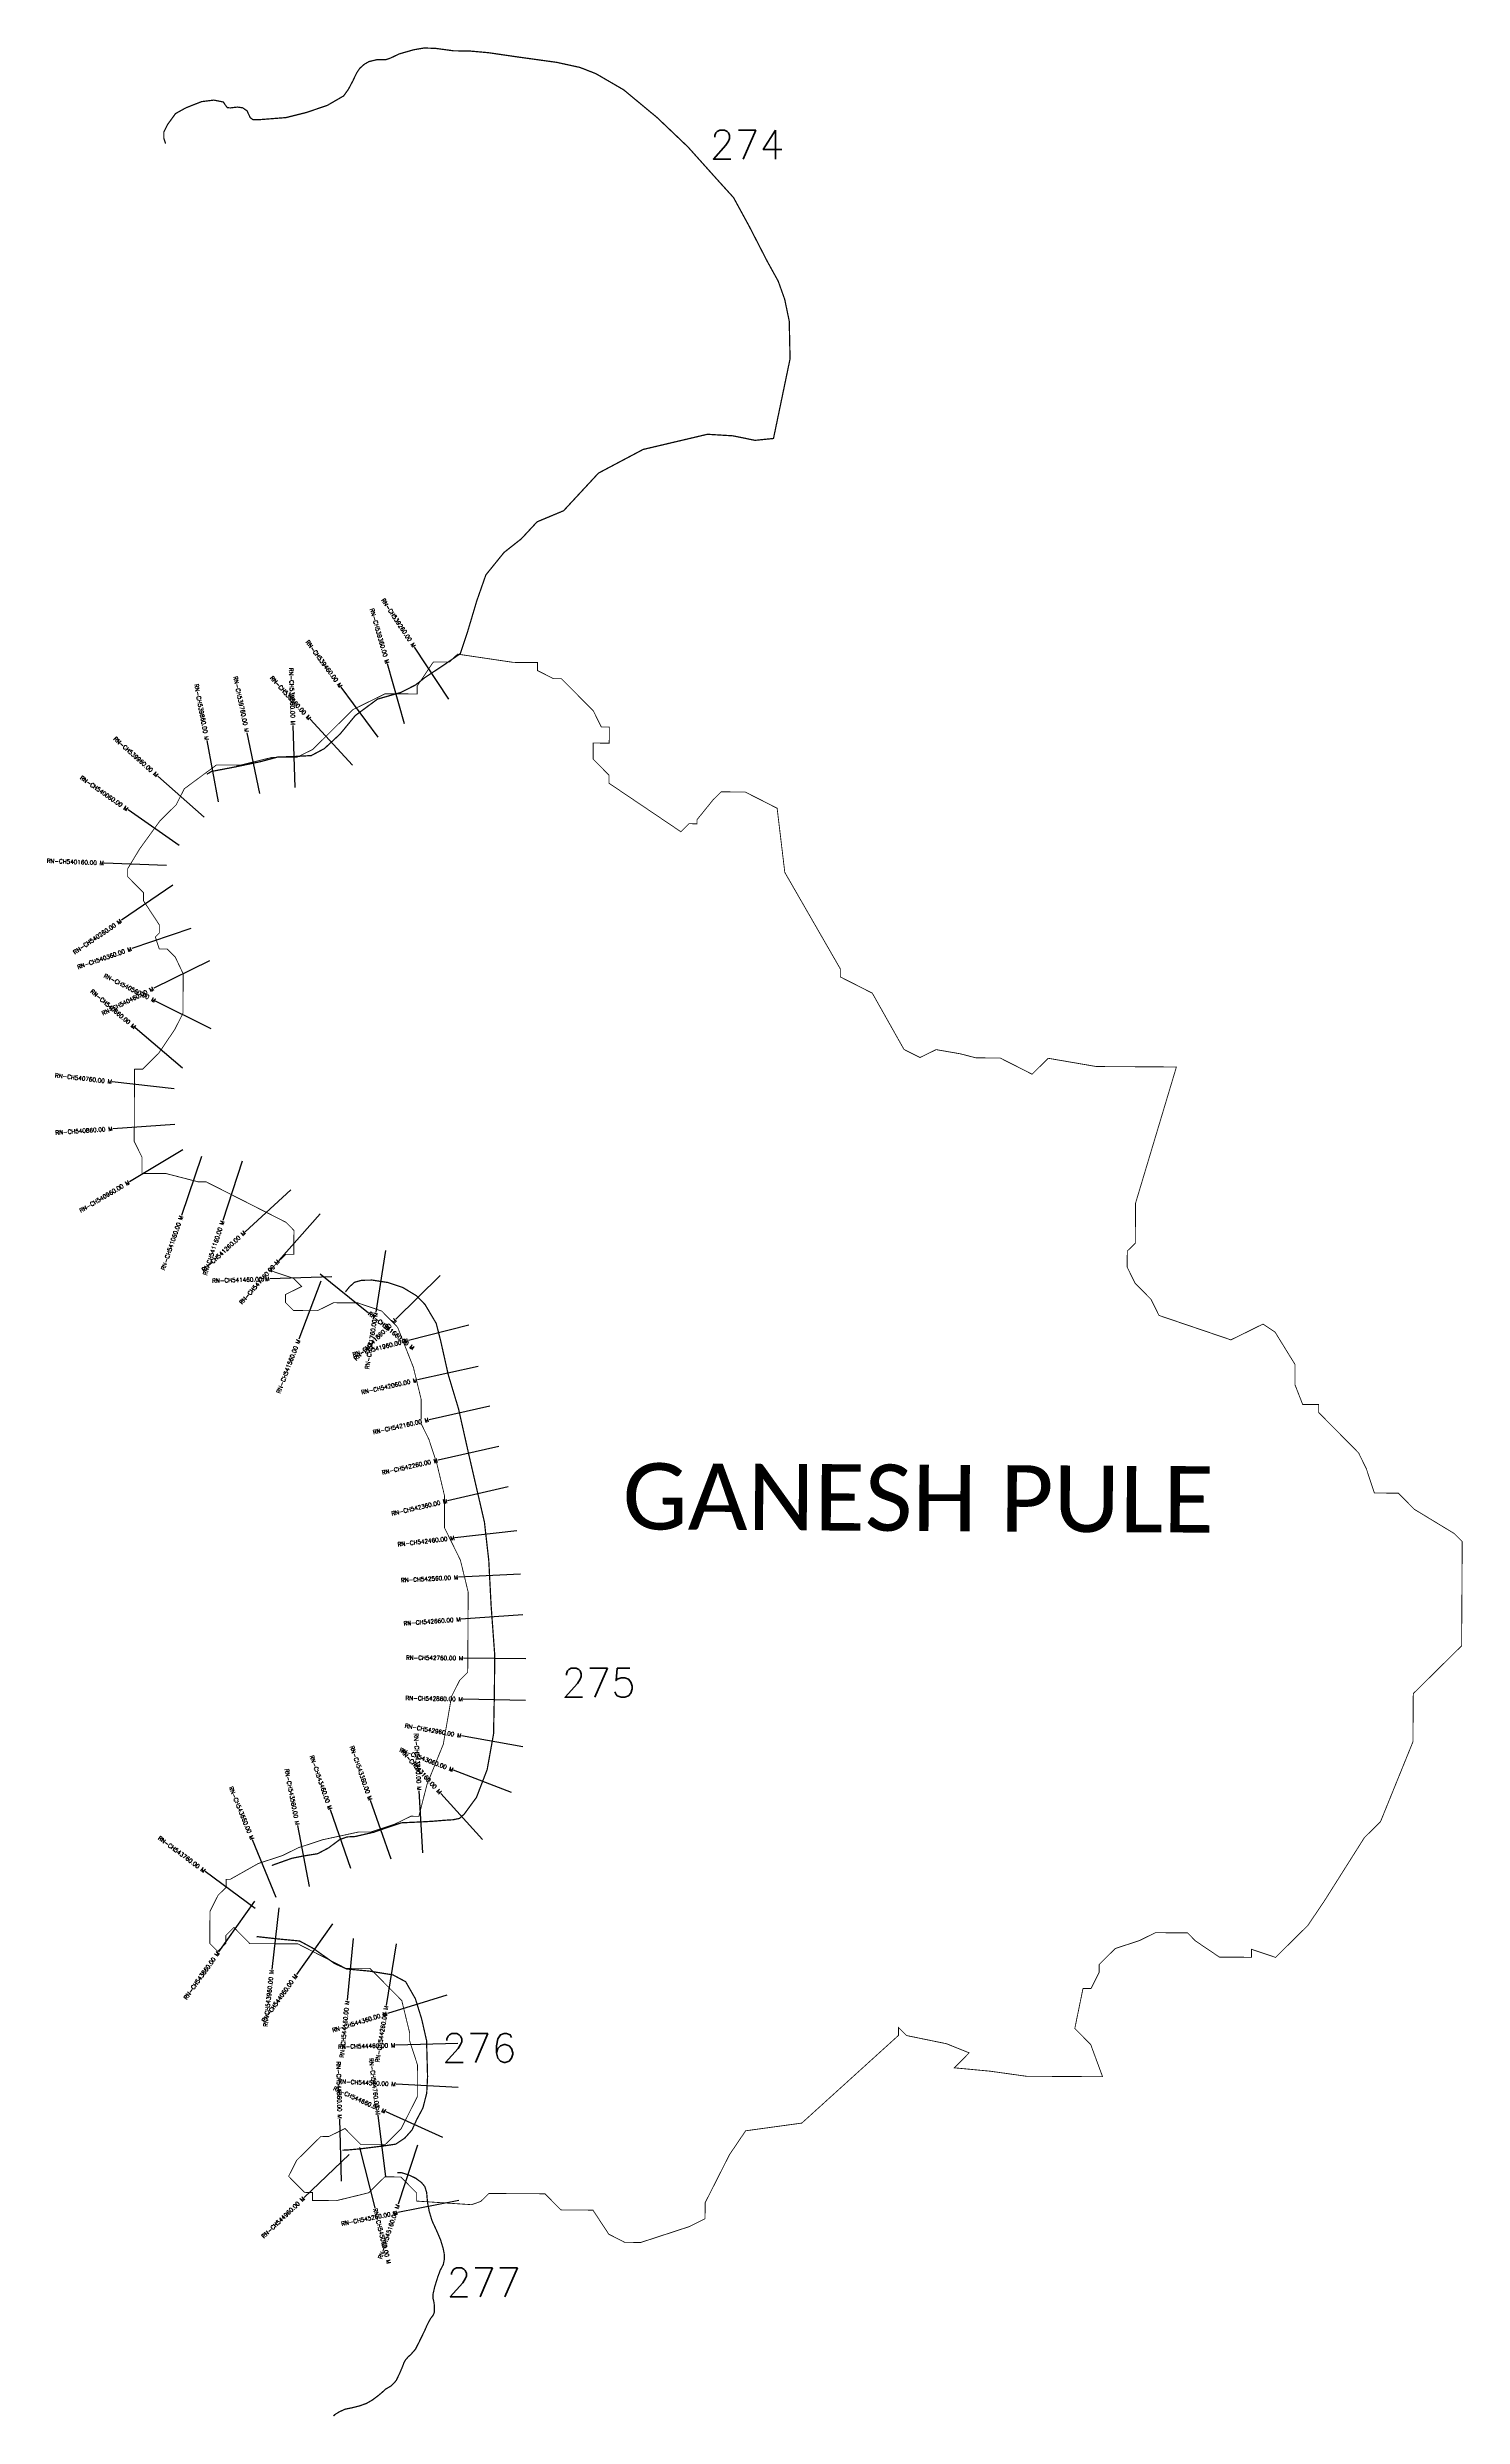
# Model space of a CAD drawing. Header units: metres. Extents: x 317234 to 320648, y 1863374 to 1869088.
import ezdxf
from ezdxf.enums import TextEntityAlignment as Align

# ---------------------------------------------------------------- set-up
doc = ezdxf.new("R2010")
doc.units = ezdxf.units.M
for name, color, linetype in [('CS', 134, 'Continuous'), ('CSMark', 6, 'Continuous'), ('NATURALLY PROTECTED', 3, 'Continuous'), ('VILLAGE NAME', 250, 'Continuous')]:
    doc.layers.add(name, color=color, linetype=linetype)
doc.styles.get("Standard").update_dxf_attribs({"font": 'simplex.shx'})

msp = doc.modelspace()

# ---------------------------------------------------------------- linework, layer by layer
at = {"color": 6, "const_width": 2, "flags": 128}
msp.add_lwpolyline([(318165, 1867606), (318203.7, 1867605.7), (318223.2, 1867624.9), (318358.4, 1867604.9), (318416.4, 1867604.5), (318416.4, 1867585.2), (318454.8, 1867565.6), (318474.1, 1867565.5), (318551.1, 1867487.8), (318570.2, 1867449), (318589.5, 1867448.9), (318589.3, 1867410.2), (318550.6, 1867410.4), (318550.4, 1867371.8), (318588.8, 1867332.9), (318588.7, 1867313.5), (318762.1, 1867196.5), (318781.5, 1867215.8), (318800.9, 1867215.7), (318801, 1867225.3), (318839.9, 1867273.5), (318859.4, 1867292.7), (318917.4, 1867292.3), (318994.4, 1867253.2), (319012.9, 1867098.4), (319146.9, 1866865.7), (319146.9, 1866846.3), (319224, 1866807.2), (319300.5, 1866671.4), (319339.1, 1866651.9), (319377.9, 1866671), (319435.8, 1866661), (319474.4, 1866651.1), (319532.4, 1866650.8), (319609.6, 1866611.7), (319648.5, 1866650.1), (319764.4, 1866630.2), (319957.7, 1866629.1), (319859.2, 1866300.9), (319858.6, 1866204.2), (319839.2, 1866185), (319838.9, 1866146.3), (319858.1, 1866107.6), (319896.5, 1866068.7), (319915.7, 1866029.9), (320089.3, 1865970.9), (320166.8, 1866009.1), (320195.8, 1865989.6), (320243.7, 1865912), (320243.7, 1865863), (320262.4, 1865815.2), (320301.1, 1865815), (320301, 1865795.7), (320397.2, 1865698.5), (320416.2, 1865659.7), (320435.3, 1865601.6), (320493.3, 1865601.2), (320531.7, 1865562.3), (320628.1, 1865503.8), (320647.3, 1865484.4), (320645.9, 1865233), (320529.2, 1865117.7), (320528.5, 1865001.7), (320450.1, 1864808.7), (320411.2, 1864770.3), (320313.7, 1864616.1), (320274.7, 1864558.4), (320196.9, 1864481.5), (320139, 1864501.1), (320138.9, 1864481.8), (320061.6, 1864482.2), (320003.8, 1864521.2), (319984.5, 1864540.7), (319907.2, 1864541.1), (319868.4, 1864522), (319810.3, 1864503), (319771.4, 1864464.5), (319771.3, 1864445.2), (319751.8, 1864406.6), (319732.4, 1864406.7), (319712.6, 1864310.2), (319751, 1864271.3), (319779.6, 1864193.8), (319595.9, 1864194.8), (319509, 1864207), (319422, 1864215.2), (319457.8, 1864251.3), (319403, 1864273.3), (319306.4, 1864293.1), (319287.2, 1864312.6), (319287.1, 1864293.3), (319053.9, 1864081.9), (318918.4, 1864063.3), (318879.4, 1864005.6), (318820.7, 1863889.8), (318820.5, 1863851.2), (318781.8, 1863832), (318665.5, 1863794), (318626.9, 1863794.2), (318588.3, 1863813.8), (318550, 1863872), (318472.6, 1863872.5), (318434.2, 1863911.4), (318298.8, 1863912.1), (318279.4, 1863892.9), (318257.2, 1863885.1), (318124.7, 1863893.8), (318124.8, 1863913.1), (318086.4, 1863952), (318047.7, 1863952.2), (318008.8, 1863913.8), (317931.4, 1863894.9), (317873.3, 1863895.2), (317873.5, 1863914.6), (317854.1, 1863914.7), (317815.7, 1863953.5), (317835.3, 1863992.1), (317893.6, 1864049.8), (317912.9, 1864049.6), (317951.7, 1864068.8), (317990.2, 1864029.9), (318048.2, 1864029.6), (318087, 1864068), (318126.1, 1864145.1), (318126.6, 1864222.5), (318107.6, 1864280.6), (318107.7, 1864299.9), (318088.8, 1864377.4), (318011.9, 1864455.1), (317953.9, 1864455.1), (317838.2, 1864514.1), (317722.2, 1864514.8), (317683.8, 1864553.7), (317664.3, 1864534.4), (317664.2, 1864515.1), (317644.7, 1864495.9), (317625.5, 1864515.3), (317626, 1864592.7), (317645.5, 1864631.2), (317664.9, 1864650.5), (317665, 1864669.8), (317674.7, 1864669.7), (317742.6, 1864708), (317800.7, 1864727), (317839.5, 1864746.1), (317897.6, 1864765.2), (317984.7, 1864784), (318013.7, 1864783.8), (318071.8, 1864802.9), (318110.6, 1864822), (318130, 1864821.9), (318149.7, 1864899.1), (318188.9, 1864995.5), (318209, 1865111.4), (318228.5, 1865150), (318247.9, 1865169.2), (318249, 1865362.6), (318230.1, 1865440), (318191.9, 1865517.6), (318191.9, 1865594.9), (318173.4, 1865672.4), (318154.4, 1865730.5), (318135.3, 1865769.3), (318135.6, 1865827.3), (318116.8, 1865904.7), (318078.6, 1866001.6), (318040.2, 1866040.5), (317982.3, 1866060.2), (317924.3, 1866060.5), (317885.5, 1866041.4), (317827.5, 1866041.7), (317808.3, 1866061.2), (317808.4, 1866080.5), (317847.2, 1866099.6), (317827.9, 1866119.1), (317770, 1866138.7), (317808.9, 1866177.2), (317828.2, 1866177.1), (317828.6, 1866235), (317809.4, 1866254.5), (317616.5, 1866352.2), (317597.2, 1866352.2), (317597.2, 1866352.2), (317520, 1866372.1), (317462, 1866372.4), (317462.2, 1866411.1), (317443.1, 1866449.9), (317444.1, 1866623.9), (317463.4, 1866623.8), (317502.3, 1866662.3), (317541.3, 1866720), (317560.8, 1866758.6), (317561.4, 1866853.9), (317542.3, 1866894), (317523, 1866913.5), (317503.7, 1866913.6), (317494.2, 1866942.7), (317503.9, 1866952.3), (317504, 1866971.6), (317465.7, 1867029.8), (317465.8, 1867049.2), (317427.4, 1867088.1), (317427.5, 1867107.4), (317456.7, 1867155.6), (317505.5, 1867223), (317544.4, 1867261.4), (317563.9, 1867300), (317641.6, 1867357.5), (317699.6, 1867357.2), (317777, 1867376.1), (317835.7, 1867376.1), (317873.8, 1867394.9), (317971, 1867491.1), (318048.6, 1867529.2), (318125.9, 1867528.8), (318126, 1867548.1), (318165, 1867606)], dxfattribs=at)
at = {"layer": 'CS'}
for p, q in [((318202.2, 1867516.6), (318119.5, 1867641.8)), ((318095.7, 1867457), (318054.6, 1867601.3)), ((318031.9, 1867424.4), (317942.8, 1867545)), ((317831.7, 1867303), (317826.5, 1867452.9)), ((317969.6, 1867357.4), (317867.9, 1867467.7)), ((317646.8, 1867268.8), (317618.9, 1867416.2)), ((317746.3, 1867288.6), (317715.6, 1867435.4)), ((317612.2, 1867231.5), (317499.8, 1867330.8)), ((317551.6, 1867163.7), (317428.3, 1867249.2)), ((317520.9, 1867114.9), (317371.1, 1867120.9)), ((317536.2, 1867067.6), (317412.3, 1866983)), ((317579.5, 1866963.2), (317437.6, 1866914.6)), ((317625, 1866885.3), (317490.4, 1866818.9)), ((317629, 1866720.9), (317494.9, 1866788)), ((317560, 1866626.2), (317445.7, 1866723.3)), ((317539.3, 1866576.5), (317390.3, 1866593.4)), ((317541.4, 1866490.4), (317391.8, 1866480.2)), ((317560.9, 1866429), (317431.9, 1866352.5)), ((317605.7, 1866412.9), (317557.1, 1866271)), ((317703.7, 1866401.7), (317656.9, 1866259.2)), ((317821.2, 1866333.2), (317710.7, 1866231.9)), ((317891.5, 1866274.8), (317791.9, 1866162.7)), ((318049.1, 1866186.1), (318026.1, 1866037.9)), ((317891.6, 1866130.3), (318008.7, 1866036.5)), ((318181.7, 1866125.8), (318074.6, 1866020.7)), ((317920.1, 1866123.1), (317770.2, 1866118.1)), ((317893.6, 1866112.6), (317840.2, 1865972.4)), ((318250.3, 1866006.7), (318105, 1865969.7)), ((318273.3, 1865907.1), (318126.9, 1865874.4)), ((318301.1, 1865811.2), (318154.8, 1865778.4)), ((318323, 1865713.6), (318176.6, 1865680.8)), ((318345.4, 1865616.7), (318199.3, 1865582.8)), ((318366.1, 1865510.2), (318217, 1865493.3)), ((318375.5, 1865406.1), (318225.7, 1865398.3)), ((318381.2, 1865307.8), (318231.6, 1865297)), ((318387.9, 1865202), (318237.9, 1865203.3)), ((318386.9, 1865101.1), (318236.9, 1865104.2)), ((318380.9, 1864989.7), (318233.2, 1865016.1)), ((318353.8, 1864879.1), (318213.8, 1864933)), ((318139.6, 1864733.4), (318131, 1864883.2)), ((318283.3, 1864765.7), (318182.7, 1864877)), ((317965.9, 1864695.8), (317916.7, 1864837.5)), ((318062.8, 1864718.5), (318013.5, 1864860.2)), ((317785.6, 1864626.3), (317728.7, 1864765)), ((317866.5, 1864652.6), (317837.6, 1864799.8)), ((317735, 1864599.6), (317614.2, 1864688.6)), ((317733.8, 1864616.9), (317646.7, 1864494.8)), ((317791.8, 1864601.4), (317775.2, 1864452.3)), ((317921.5, 1864562.4), (317834.7, 1864440.1)), ((317971.3, 1864527.5), (317957.2, 1864378.2)), ((318075.2, 1864514), (318051.5, 1864365.9)), ((318197.3, 1864390.8), (318054, 1864346.5)), ((318223.8, 1864273.7), (318073.9, 1864269.6)), ((318224.7, 1864167.9), (318074.9, 1864175.5)), ((317943.3, 1863941.5), (317939.4, 1864091.5)), ((318050.1, 1863951.9), (318031.6, 1864100.7)), ((318187.5, 1864046.9), (318050.9, 1864108.9)), ((317987.1, 1864022.7), (318024, 1863877.3)), ((318127.1, 1864028.5), (318079.7, 1863886.2)), ((317962, 1864006.3), (317853.5, 1863902.7)), ((318226.3, 1863895.1), (318079.2, 1863865.9))]:
    msp.add_line(p, q, dxfattribs=at)
at = {"layer": 'NATURALLY PROTECTED', "const_width": 3, "flags": 128}
for points in [[(317518.9, 1868856), (317514.7, 1868868.7), (317514.7, 1868884.4), (317523.8, 1868902.3), (317542.9, 1868928.6), (317568.1, 1868942.6), (317605.7, 1868957.4), (317635.4, 1868961.1), (317658.2, 1868956.6), (317662.5, 1868950), (317667.9, 1868942.9), (317675, 1868942.3), (317691.9, 1868944.3), (317704.7, 1868942.6), (317715.5, 1868935.2), (317723, 1868919), (317729.8, 1868913.8), (317747.5, 1868914.1), (317809.7, 1868919), (317858.5, 1868931.2), (317909.3, 1868948.5), (317948.5, 1868971.2), (317959.9, 1868987.1), (317970.4, 1869006.8), (317979.8, 1869026.5), (317987.5, 1869037.9), (317998.4, 1869047.6), (318009.8, 1869054.1), (318028, 1869058.4), (318050.8, 1869058.7), (318062.8, 1869063), (318082.2, 1869072.4), (318117.4, 1869082.5), (318143, 1869086.8), (318170.1, 1869085.9), (318214.6, 1869079.9), (318250.4, 1869079.7), (318298.3, 1869075.4), (318364.7, 1869065.7), (318462.9, 1869052.1), (318518.7, 1869039.9), (318557.2, 1869024.8), (318624, 1868986), (318704.8, 1868919), (318779.2, 1868848.2), (318848.4, 1868771), (318889.3, 1868725.9), (318927.9, 1868655.1), (318970.4, 1868572.5), (318997.1, 1868524.2), (319012.6, 1868480.8), (319023.6, 1868428.2), (319025.6, 1868337.2), (318985.6, 1868145), (318941.1, 1868140.5), (318887.7, 1868151.4), (318826.2, 1868155.1), (318671, 1868118.5), (318563.4, 1868061.5), (318479.2, 1867970.7), (318415.3, 1867944), (318377.2, 1867903), (318335.5, 1867870.1), (318291.6, 1867815.9), (318269.6, 1867753), (318247.6, 1867679.1), (318230, 1867626), (318191.9, 1867599.7), (318144.3, 1867568.2), (318122.3, 1867550.7), (318086.5, 1867532.4), (318030.1, 1867516.3), (317976.7, 1867476.8), (317940, 1867432.2), (317902, 1867397), (317870.5, 1867380.2), (317831.7, 1867378), (317789.2, 1867376.6), (317748.2, 1867365.6), (317687.9, 1867353), (317630, 1867342), (317618.4, 1867335.3)], [(317952.8, 1866086.7), (317962.6, 1866098.9), (317974.9, 1866109.9), (317992.2, 1866114.7), (318017.5, 1866115.1), (318055.2, 1866109.3), (318090.9, 1866097.4), (318124.1, 1866077.4), (318144.9, 1866056.2), (318171.9, 1866010.6), (318182.8, 1865967.7), (318200.8, 1865887.4), (318225.8, 1865804.2), (318251.1, 1865691.6), (318288.2, 1865531.3), (318298.7, 1865438.6), (318304.3, 1865330.4), (318313, 1865211.3), (318312.2, 1865118.6), (318310.2, 1865020.5), (318294.8, 1864934.7), (318269, 1864867.5), (318239.6, 1864827.3), (318227.7, 1864816.6), (318212.5, 1864813.5), (318192.5, 1864812.3), (318162.1, 1864809.8), (318133.1, 1864808.2), (318087.5, 1864806.1), (318057.3, 1864796), (318021.1, 1864783.4), (317976.4, 1864773.1), (317956.9, 1864772.1), (317939.5, 1864766), (317912.1, 1864745.6), (317885.7, 1864731.6), (317853.7, 1864726.5), (317824, 1864720.7), (317780.7, 1864705.3), (317775.2, 1864703.1)], [(317738.4, 1864531.8), (317788.6, 1864526.2), (317842.2, 1864521.1), (317875.9, 1864502.8), (317926.6, 1864466.8), (317955.9, 1864453.6), (318010.3, 1864448.5), (318067.5, 1864439.3), (318098.1, 1864422.9), (318121.6, 1864381.8), (318136.9, 1864332.4), (318148.6, 1864280.8), (318151, 1864193.9), (318148.9, 1864153.8), (318139.7, 1864118.2), (318124.6, 1864089.9), (318113.6, 1864065.5), (318096, 1864045.7), (318074.1, 1864031.1), (318048, 1864027.2), (317992.1, 1864020.2), (317956.6, 1864016.9), (317945.5, 1864016.6)], [(318078, 1863962.4), (318089.4, 1863962), (318107.2, 1863956.1), (318122.2, 1863949), (318136.3, 1863938.6), (318144.5, 1863928.6), (318148.8, 1863914.2), (318151, 1863889.3), (318155, 1863869.1), (318161.9, 1863846), (318173.5, 1863821), (318182.6, 1863799.6), (318189, 1863778.1), (318191.3, 1863765.6), (318191.6, 1863753.7), (318189, 1863740.7), (318181.6, 1863727), (318175.3, 1863709.9), (318167.9, 1863686), (318164, 1863668.6), (318164.2, 1863658.9), (318166.3, 1863650.2), (318167.5, 1863641.3), (318167.6, 1863626.3), (318164.6, 1863618.7), (318158, 1863610.1), (318152.9, 1863600.6), (318149.5, 1863594), (318147.2, 1863588.4), (318142.8, 1863578.7), (318131.2, 1863555.1), (318121.9, 1863536.6), (318110.2, 1863523.3), (318104.5, 1863518.4), (318098.3, 1863511.3), (318094.3, 1863504.8), (318090.9, 1863495.4), (318083.2, 1863477.4), (318075.5, 1863461.4), (318070.6, 1863455.4), (318062.5, 1863447.7), (318050.1, 1863440.4), (318039.8, 1863431.1), (318030.8, 1863423.7), (318017.8, 1863414), (318003.1, 1863405.6), (317986.5, 1863399.7), (317967.6, 1863395), (317952.3, 1863392), (317938.5, 1863385.7), (317927.5, 1863379), (317924, 1863375.5)]]:
    msp.add_lwpolyline(points, dxfattribs=at)

# ---------------------------------------------------------------- texts
at = {"char_height": 70, "attachment_point": 1}
for s, width, insert in [('274', 95.172, (318831.8, 1868888.7)), ('275', 95.172, (318473.8, 1865179)), ('276', 95.172, (318185.6, 1864298.1)), ('277', 262.566, (318196.7, 1863733))]:
    msp.add_mtext_dynamic_manual_height_columns(s, width=width, gutter_width=1, heights=[0], dxfattribs=dict(at, insert=insert))
at = {"layer": 'CSMark'}
for s, rotation, p in [('RN-CH539360.00 M', 285.9348, (318054.3, 1867602.2)), ('RN-CH539260.00 M', 303.4681, (318119, 1867642.6)), ('RN-CH539460.00 M', 306.4728, (317942.2, 1867545.8)), ('RN-CH539760.00 M', 281.7982, (317715.4, 1867436.4)), ('RN-CH539560.00 M', 312.6897, (317867.2, 1867468.4)), ('RN-CH539660.00 M', 271.9738, (317826.5, 1867453.9)), ('RN-CH539860.00 M', 280.7435, (317618.7, 1867417.2)), ('RN-CH539960.00 M', 318.5252, (317499, 1867331.5)), ('RN-CH540060.00 M', 325.2865, (317427.5, 1867249.7)), ('RN-CH540160.00 M', 357.7081, (317370.1, 1867120.9)), ('RN-CH540260.00 M', 34.348, (317411.5, 1866982.4)), ('RN-CH540360.00 M', 18.8984, (317436.7, 1866914.3)), ('RN-CH540660.00 M', 319.6481, (317444.9, 1866724)), ('RN-CH540460.00 M', 26.2572, (317489.5, 1866818.5)), ('RN-CH540560.00 M', 333.4204, (317494, 1866788.5)), ('RN-CH540760.00 M', 353.5138, (317389.3, 1866593.5)), ('RN-CH540860.00 M', 3.9145, (317390.8, 1866480.1)), ('RN-CH540960.00 M', 30.6671, (317431, 1866352)), ('RN-CH541060.00 M', 71.0873, (317556.8, 1866270)), ('RN-CH541160.00 M', 71.8595, (317656.6, 1866258.2)), ('RN-CH541260.00 M', 42.5297, (317710, 1866231.2)), ('RN-CH541360.00 M', 48.3855, (317791.2, 1866162)), ('RN-CH541460.00 M', 1.9102, (317769.2, 1866118)), ('RN-CH541860.00 M', 44.463, (318073.9, 1866020)), ('RN-CH541760.00 M', 81.1889, (318025.9, 1866036.9)), ('RN-CH541560.00 M', 69.1588, (317839.9, 1865971.5)), ('RN-CH541960.00 M', 14.2954, (318104, 1865969.5)), ('RN-CH542060.00 M', 12.6046, (318125.9, 1865874.2)), ('RN-CH542160.00 M', 12.6252, (318153.8, 1865778.2)), ('RN-CH542260.00 M', 12.6252, (318175.6, 1865680.6)), ('RN-CH542360.00 M', 13.0403, (318198.3, 1865582.6)), ('RN-CH542460.00 M', 6.468, (318216, 1865493.2)), ('RN-CH542560.00 M', 2.9896, (318224.7, 1865398.3)), ('RN-CH542660.00 M', 4.1602, (318230.6, 1865296.9)), ('RN-CH542760.00 M', 359.5005, (318236.9, 1865203.3)), ('RN-CH542860.00 M', 358.8203, (318235.9, 1865104.2)), ('RN-CH542960.00 M', 349.8562, (318232.2, 1865016.3)), ('RN-CH543360.00 M', 289.1909, (318013.2, 1864861.1)), ('RN-CH543060.00 M', 338.9533, (318212.9, 1864933.4)), ('RN-CH543160.00 M', 312.0935, (318182, 1864877.7)), ('RN-CH543260.00 M', 273.2941, (318131, 1864884.2)), ('RN-CH543560.00 M', 281.1271, (317837.4, 1864800.8)), ('RN-CH543460.00 M', 289.1463, (317916.3, 1864838.4)), ('RN-CH543660.00 M', 292.3126, (317728.3, 1864765.9)), ('RN-CH543760.00 M', 323.5961, (317613.4, 1864689.2)), ('RN-CH543860.00 M', 54.4814, (317646.1, 1864494)), ('RN-CH544060.00 M', 54.6387, (317834.1, 1864439.3)), ('RN-CH543960.00 M', 83.6641, (317775.1, 1864451.3)), ('RN-CH544160.00 M', 84.5999, (317957.1, 1864377.2)), ('RN-CH544260.00 M', 80.893, (318051.3, 1864364.9)), ('RN-CH544360.00 M', 17.2097, (318053.1, 1864346.2)), ('RN-CH544460.00 M', 1.5492, (318072.9, 1864269.6)), ('RN-CH544860.00 M', 271.4812, (317939.4, 1864092.5)), ('RN-CH544560.00 M', 357.1042, (318073.9, 1864175.6)), ('RN-CH544760.00 M', 277.0785, (318031.5, 1864101.7)), ('RN-CH544660.00 M', 335.5859, (318050, 1864109.3)), ('RN-CH544960.00 M', 43.6503, (317852.7, 1863902)), ('RN-CH545260.00 M', 11.237, (318078.2, 1863865.7)), ('RN-CH545160.00 M', 71.5742, (318079.4, 1863885.2))]:
    msp.add_text(s, height=10, rotation=rotation, dxfattribs=at).set_placement(p, align=Align.MIDDLE_RIGHT)
for s, rotation, p in [('RN-CH541660.00 M', 321.3211, (318009.5, 1866035.9)), ('RN-CH545060.00 M', 284.2373, (318024.2, 1863876.3))]:
    msp.add_text(s, height=10, rotation=rotation, dxfattribs=at).set_placement(p, align=Align.MIDDLE_LEFT)
at = {"layer": 'VILLAGE NAME', "insert": (318622.1, 1865674), "char_height": 160.021, "attachment_point": 1, "rotation": 359.6762}
msp.add_mtext_dynamic_manual_height_columns('{\\fCalibri|b0|i0|c0|p34;GANESH PULE}', width=2105.72, gutter_width=800.1, heights=[0], dxfattribs=at)

doc.saveas('drawing.dxf')
